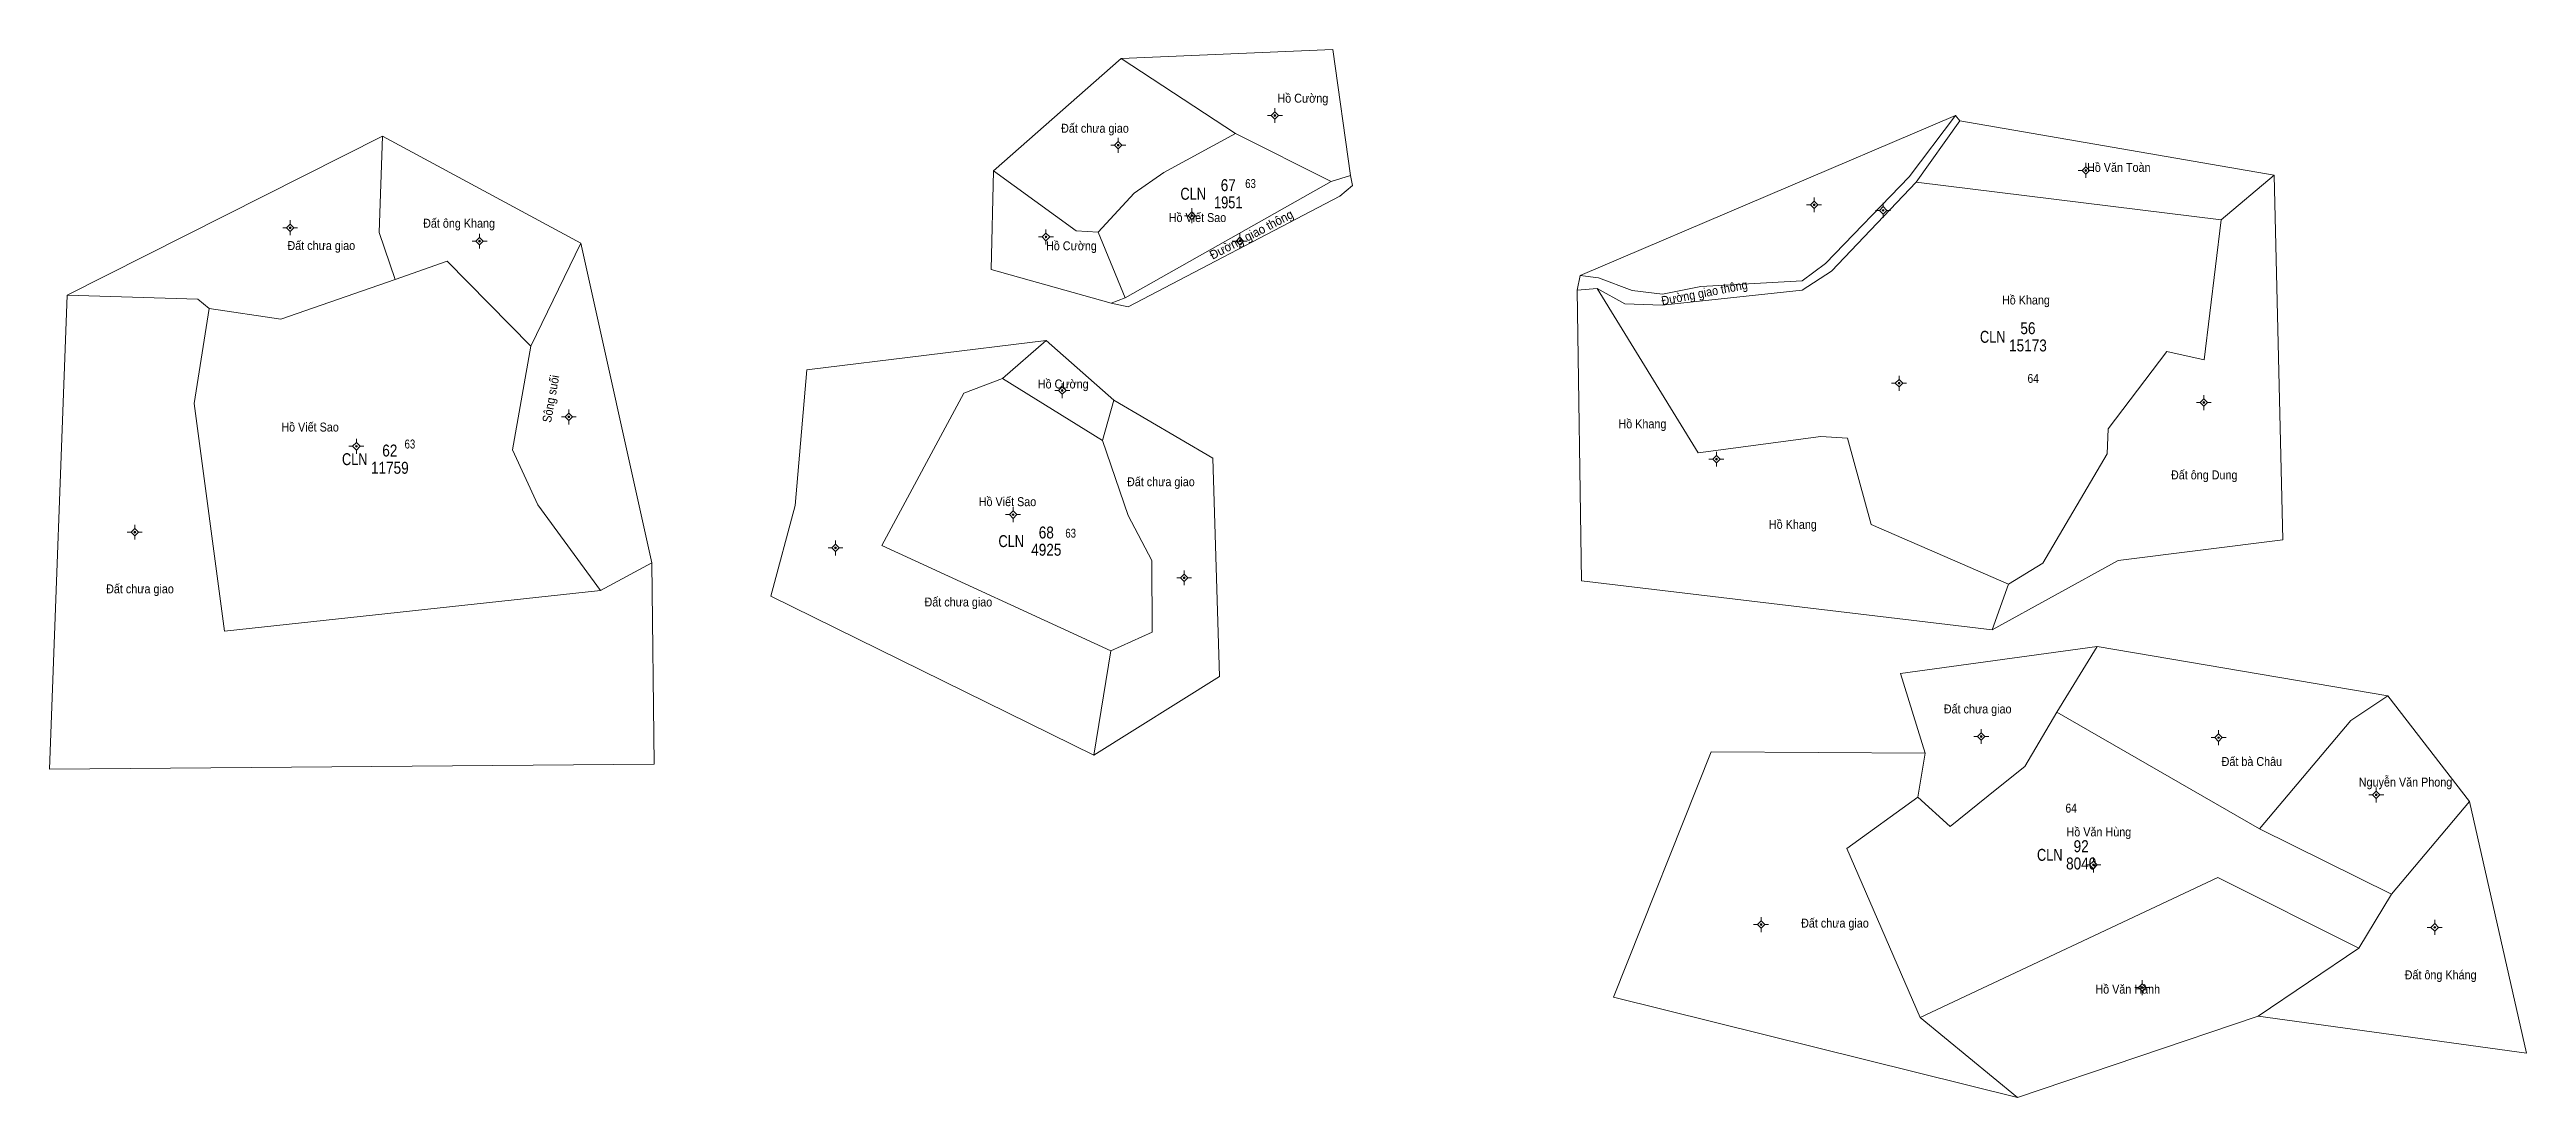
# Model space of a CAD drawing. Header units: metres. Extents: x 532111 to 534111, y 1847471 to 1850320.
# Drawn here: x 532655 to 533484, y 1847471 to 1847822 of the extents above; entities that cross this region are included whole.
import ezdxf
from ezdxf.enums import TextEntityAlignment as Align

# ---------------------------------------------------------------- set-up
doc = ezdxf.new("R2010")
doc.units = ezdxf.units.M
doc.header["$LTSCALE"] = 1.2
for name, color, linetype, lineweight in [('10', 7, 'Continuous', 13), ('11', 7, 'Continuous', 13), ('2', 7, 'Continuous', 13)]:
    doc.layers.add(name, color=color, linetype=linetype, lineweight=lineweight)
for name, color, linetype in [('22', 7, 'Continuous'), ('3', 7, 'Continuous'), ('4', 7, 'Continuous'), ('5', 7, 'Continuous'), ('7', 7, 'Continuous'), ('8', 7, 'Continuous')]:
    doc.layers.add(name, color=color, linetype=linetype)

msp = doc.modelspace()

# ---------------------------------------------------------------- texts
at = {"layer": '2', "width": 0.9}
for s, p in [('Hồ Cường', (533074.555, 1847804.35)), ('Đất chưa giao', (533004.91, 1847794.29)), ('Hồ Văn Toàn', (533347.905, 1847781.19)), ('Đất ông Khang', (532791.875, 1847762.47)), ('Hồ Viết Sao', (533039.265, 1847764.37)), ('Đất chưa giao', (532745.73, 1847754.99)), ('Hồ Cường', (532997.025, 1847754.91)), ('Hồ Khang', (533316.8, 1847736.75)), ('Hồ Cường', (532994.275, 1847708.61)), ('Hồ Viết Sao', (532741.955, 1847694.18)), ('Hồ Khang', (533188.33, 1847695.26)), ('Đất ông Dung', (533376.53, 1847678.15)), ('Hồ Viết Sao', (532975.605, 1847669.18)), ('Đất chưa giao', (533026.99, 1847675.86)), ('Hồ Khang', (533238.72, 1847661.57)), ('Đất chưa giao', (532684.98, 1847639.98)), ('Đất chưa giao', (532959.16, 1847635.57)), ('Đất chưa giao', (533300.64, 1847599.73)), ('Đất bà Châu', (533392.495, 1847582.12)), ('Nguyễn Văn Phong', (533443.975, 1847575.23)), ('Hồ Văn Hùng', (533341.24, 1847558.53)), ('Đất chưa giao', (533252.82, 1847527.98)), ('Đất ông Kháng', (533455.73, 1847510.64)), ('Hồ Văn Hành', (533350.91, 1847505.85))]:
    msp.add_text(s, height=3, dxfattribs=at).set_placement(p, align=Align.CENTER)
at = {"layer": '2', "width": 0.8}
for p in [(533311.15, 1847723.91), (533330.26, 1847550.35)]:
    msp.add_text('CLN ', height=4, dxfattribs=at).set_placement(p, align=Align.RIGHT)
at = {"layer": '22', "width": 0.9}
msp.add_text('Sông suối', height=3, rotation=79.969, dxfattribs=at).set_placement((532824.075, 1847704.904), align=Align.CENTER)
at = {"layer": '3', "width": 0.8}
for p in [(533043.29, 1847771.84), (532762.4, 1847682.92), (532982.33, 1847655.46)]:
    msp.add_text('CLN ', height=4, dxfattribs=at).set_placement(p, align=Align.RIGHT)
at = {"layer": '4', "width": 0.85}
for s, p in [('67', (533049.575, 1847774.73)), ('56', (533317.475, 1847726.8)), ('62', (532768.68, 1847685.81)), ('68', (532988.61, 1847658.35)), ('92', (533335.31, 1847553.24))]:
    msp.add_text(s, height=4, dxfattribs=at).set_placement(p, align=Align.CENTER)
at = {"layer": '5'}
for s, width, p in [('1951', 0.8, (533049.57, 1847768.95)), ('15173', 0.85, (533317.47, 1847721.02)), ('11759', 0.85, (532768.68, 1847680.03)), ('4925', 0.85, (532988.605, 1847652.57)), ('8040', 0.85, (533335.315, 1847547.46))]:
    msp.add_text(s, height=4, dxfattribs=dict(at, width=width)).set_placement(p, align=Align.CENTER)
at = {"layer": '7'}
for s, width, p in [('63', 0.8, (533057.035, 1847775.76)), ('64', 0.85, (533319.24, 1847710.47)), ('63', 0.8, (532775.405, 1847688.49)), ('63', 0.8, (532996.775, 1847658.62)), ('64', 0.85, (533331.96, 1847566.49))]:
    msp.add_text(s, height=3, dxfattribs=dict(at, width=width)).set_placement(p, align=Align.CENTER)
at = {"layer": '8'}
for rotation, width, p in [(27.525, 0.95, (533058.012, 1847758.85)), (10.943, 0.9, (533209.365, 1847739.243))]:
    msp.add_text('Đường giao thông', height=3, rotation=rotation, dxfattribs=dict(at, width=width)).set_placement(p, align=Align.CENTER)

# ---------------------------------------------------------------- hatches: boundary and pattern name
at = {"layer": '11'}
for points in [[(533065.5, 1847800.08, 1), (533064.899, 1847800.08, 1)], [(533013.01, 1847790.1, 1), (533012.409, 1847790.1, 1)], [(533337.14, 1847781.66, 1), (533336.539, 1847781.66, 1)], [(533037.66, 1847766.5, 1), (533037.059, 1847766.5, 1)], [(533246.14, 1847770.13, 1), (533245.539, 1847770.13, 1)], [(533269.25, 1847768.29, 1), (533268.649, 1847768.29, 1)], [(532735.59, 1847762.45, 1), (532734.99, 1847762.45, 1)], [(532799.04, 1847757.97, 1), (532798.439, 1847757.97, 1)], [(532988.81, 1847759.38, 1), (532988.209, 1847759.38, 1)], [(533053.73, 1847758.01, 1), (533053.13, 1847758.01, 1)], [(532994.27, 1847707.91, 1), (532993.669, 1847707.91, 1)], [(533274.6, 1847710.37, 1), (533274, 1847710.37, 1)], [(532828.95, 1847699.08, 1), (532828.35, 1847699.08, 1)], [(533376.7, 1847703.89, 1), (533376.1, 1847703.89, 1)], [(532757.78, 1847689.23, 1), (532757.179, 1847689.23, 1)], [(533213.41, 1847684.93, 1), (533212.809, 1847684.93, 1)], [(532977.79, 1847666.33, 1), (532977.189, 1847666.33, 1)], [(532683.54, 1847660.47, 1), (532682.939, 1847660.47, 1)], [(532918.28, 1847655.19, 1), (532917.679, 1847655.19, 1)], [(533035.11, 1847645.17, 1), (533034.51, 1847645.17, 1)], [(533302.14, 1847592, 1), (533301.539, 1847592, 1)], [(533381.65, 1847591.62, 1), (533381.049, 1847591.62, 1)], [(533434.47, 1847572.44, 1), (533433.87, 1847572.44, 1)], [(533339.69, 1847548.96, 1), (533339.09, 1847548.96, 1)], [(533228.38, 1847528.99, 1), (533227.779, 1847528.99, 1)], [(533454.05, 1847528.06, 1), (533453.449, 1847528.06, 1)], [(533356.08, 1847507.88, 1), (533355.48, 1847507.88, 1)]]:
    msp.add_hatch(color=256, dxfattribs=at).paths.add_polyline_path(points)

# ---------------------------------------------------------------- linework, layer by layer
at = {"layer": '10'}
for p, q in [((533280.07, 1847777.74), (533294.64, 1847798.24)), ((533084, 1847778), (533052, 1847794)), ((533400.01, 1847780.08), (533382.22, 1847765.08)), ((532832.71, 1847757.26), (532815.9, 1847722.83)), ((532832.71, 1847757.26), (532856.46, 1847650.17)), ((533006, 1847761), (533015, 1847739)), ((532660.6, 1847739.84), (532704.33, 1847738.51)), ((532708.19, 1847735.36), (532704.33, 1847738.51)), ((533015, 1847739), (533010.36, 1847737.21)), ((533173.16, 1847742.16), (533166.48, 1847741.52)), ((532973.95, 1847711.92), (532988.54, 1847724.68)), ((532988.54, 1847724.68), (533011.25, 1847704.64)), ((532839.21, 1847640.91), (532856.46, 1847650.17)), ((533311, 1847643), (533322.49, 1847650.04)), ((533311, 1847643), (533305.51, 1847627.71)), ((533340.66, 1847622.16), (533327.11, 1847600.12)), ((533010.21, 1847620.74), (533004.57, 1847585.7)), ((533280.56, 1847571.66), (533283.07, 1847586.47)), ((533439.32, 1847539.22), (533465.45, 1847570.24)), ((533394.58, 1847498.26), (533428.31, 1847521.1)), ((533314.02, 1847471.06), (533281.32, 1847497.8)), ((533394.58, 1847498.26), (533314.02, 1847471.06))]:
    msp.add_line(p, q, dxfattribs=at)
for points in [[(533013.72, 1847819.21), (533084.56, 1847822.17), (533090.47, 1847780.02)], [(532970.9, 1847781.55), (533013.72, 1847819.21), (533052, 1847794)], [(533166.48, 1847741.52), (533167.43, 1847746.42), (533293.23, 1847800.04), (533294.64, 1847798.24), (533400.01, 1847780.08)], [(533293.23, 1847800.04), (533277.7, 1847779.51), (533249.64, 1847750.51), (533241.79, 1847744.63), (533207.94, 1847742.72)], [(532660.6, 1847739.84), (532766.19, 1847793.11), (532832.71, 1847757.26)], [(532770.48, 1847745.16), (532765.11, 1847760.83), (532766.19, 1847793.11)], [(533052, 1847794), (533028, 1847781), (533018, 1847774), (533006, 1847761)], [(533010.36, 1847737.21), (532970.09, 1847748.46), (532970.9, 1847781.55)], [(533006, 1847761), (532998.66, 1847761.38), (532970.9, 1847781.55)], [(533090.47, 1847780.02), (533091.22, 1847776.67), (533087, 1847773), (533016, 1847736), (533010.36, 1847737.21)], [(533015, 1847739), (533084, 1847778), (533090.47, 1847780.02)], [(533400.01, 1847780.08), (533402.86, 1847657.88), (533347.67, 1847650.99), (533305.51, 1847627.71)], [(533251.62, 1847747.93), (533280.07, 1847777.74), (533382.22, 1847765.08)], [(533382.22, 1847765.08), (533376.48, 1847718.2), (533364.06, 1847721.05), (533344.35, 1847695.12), (533344.07, 1847686.75), (533322.49, 1847650.04)], [(532770.48, 1847745.16), (532787.9, 1847751.23), (532815.9, 1847722.83)], [(533167.43, 1847746.42), (533173.58, 1847745.73), (533184.93, 1847741.44), (533195.01, 1847740.22), (533207.94, 1847742.72)], [(533173.16, 1847742.16), (533182.41, 1847737.02), (533194.92, 1847736.55), (533241.82, 1847741.5), (533251.62, 1847747.93)], [(532856.46, 1847650.17), (532857.23, 1847582.73), (532654.68, 1847581.11), (532660.6, 1847739.84)], [(532708.19, 1847735.36), (532732.12, 1847731.79), (532770.48, 1847745.16)], [(533305.51, 1847627.71), (533167.87, 1847644.11), (533166.48, 1847741.52)], [(533173.16, 1847742.16), (533207, 1847687), (533248.1, 1847692.52), (533257.02, 1847691.92), (533265, 1847663), (533311, 1847643)], [(532839.21, 1847640.91), (532713.26, 1847627.24), (532703.12, 1847703.54), (532708.19, 1847735.36)], [(532815.9, 1847722.83), (532809.75, 1847688.06), (532818.29, 1847669.64), (532839.21, 1847640.91)], [(532988.54, 1847724.68), (532908.41, 1847714.83), (532904.43, 1847669.42), (532896.29, 1847638.97), (533004.57, 1847585.7)], [(532973.95, 1847711.92), (532961, 1847707), (532933.55, 1847656.02)], [(532973.95, 1847711.92), (533007.41, 1847691.14), (533011.25, 1847704.64)], [(533011.25, 1847704.64), (533044.43, 1847685.24), (533046.59, 1847612.06), (533004.57, 1847585.7)], [(533007.41, 1847691.14), (533016, 1847666), (533024, 1847651), (533024.11, 1847627)], [(533024.11, 1847627), (533010.21, 1847620.74), (532933.55, 1847656.02)], [(533283.07, 1847586.47), (533274.8, 1847613.1), (533340.66, 1847622.16)], [(533340.66, 1847622.16), (533438, 1847605.67), (533465.45, 1847570.24)], [(533438, 1847605.67), (533425.66, 1847597.36), (533395.02, 1847561.08)], [(533327.11, 1847600.12), (533316.39, 1847581.9), (533307.1, 1847574.45)], [(533428.31, 1847521.1), (533439.32, 1847539.22), (533395.02, 1847561.08), (533327.11, 1847600.12)], [(533314.02, 1847471.06), (533178.68, 1847504.71), (533211.33, 1847586.92), (533283.07, 1847586.47)], [(533280.56, 1847571.66), (533291.38, 1847561.84), (533307.1, 1847574.45)], [(533281.32, 1847497.8), (533256.84, 1847554.44), (533280.56, 1847571.66)], [(533465.45, 1847570.24), (533484.49, 1847485.88), (533394.58, 1847498.26)], [(533281.32, 1847497.8), (533381.09, 1847544.71), (533428.31, 1847521.1)]]:
    msp.add_lwpolyline(points, dxfattribs=at)
at = {"layer": '11'}
for p, q in [((533063.95, 1847800.08), (533062.7, 1847800.08)), ((533065.2, 1847802.58), (533065.2, 1847801.33)), ((533065.2, 1847798.83), (533065.2, 1847797.58)), ((533067.7, 1847800.08), (533066.45, 1847800.08)), ((533011.46, 1847790.1), (533010.21, 1847790.1)), ((533012.71, 1847792.6), (533012.71, 1847791.35)), ((533012.71, 1847788.85), (533012.71, 1847787.6)), ((533015.21, 1847790.1), (533013.96, 1847790.1)), ((533335.59, 1847781.66), (533334.34, 1847781.66)), ((533336.84, 1847784.16), (533336.84, 1847782.91)), ((533336.84, 1847780.41), (533336.84, 1847779.16)), ((533339.34, 1847781.66), (533338.09, 1847781.66)), ((533245.84, 1847772.63), (533245.84, 1847771.38)), ((532735.29, 1847764.95), (532735.29, 1847763.7)), ((533036.11, 1847766.5), (533034.86, 1847766.5)), ((533037.36, 1847769), (533037.36, 1847767.75)), ((533037.36, 1847765.25), (533037.36, 1847764)), ((533039.86, 1847766.5), (533038.61, 1847766.5)), ((533244.59, 1847770.13), (533243.34, 1847770.13)), ((533245.84, 1847768.88), (533245.84, 1847767.63)), ((533248.34, 1847770.13), (533247.09, 1847770.13)), ((533267.7, 1847768.29), (533266.45, 1847768.29)), ((533268.95, 1847770.79), (533268.95, 1847769.54)), ((533268.95, 1847767.04), (533268.95, 1847765.79)), ((533271.45, 1847768.29), (533270.2, 1847768.29)), ((532734.04, 1847762.45), (532732.79, 1847762.45)), ((532735.29, 1847761.2), (532735.29, 1847759.95)), ((532737.79, 1847762.45), (532736.54, 1847762.45)), ((532797.49, 1847757.97), (532796.24, 1847757.97)), ((532798.74, 1847760.47), (532798.74, 1847759.22)), ((532798.74, 1847756.72), (532798.74, 1847755.47)), ((532801.24, 1847757.97), (532799.99, 1847757.97)), ((532987.26, 1847759.38), (532986.01, 1847759.38)), ((532988.51, 1847761.88), (532988.51, 1847760.63)), ((532988.51, 1847758.13), (532988.51, 1847756.88)), ((532991.01, 1847759.38), (532989.76, 1847759.38)), ((533052.18, 1847758.01), (533050.93, 1847758.01)), ((533053.43, 1847760.51), (533053.43, 1847759.26)), ((533053.43, 1847756.76), (533053.43, 1847755.51)), ((533055.93, 1847758.01), (533054.68, 1847758.01)), ((532992.72, 1847707.91), (532991.47, 1847707.91)), ((532993.97, 1847710.41), (532993.97, 1847709.16)), ((532993.97, 1847706.66), (532993.97, 1847705.41)), ((532996.47, 1847707.91), (532995.22, 1847707.91)), ((533273.05, 1847710.37), (533271.8, 1847710.37)), ((533274.3, 1847712.87), (533274.3, 1847711.62)), ((533274.3, 1847709.12), (533274.3, 1847707.87)), ((533276.8, 1847710.37), (533275.55, 1847710.37)), ((533376.4, 1847706.39), (533376.4, 1847705.14)), ((532827.4, 1847699.08), (532826.15, 1847699.08)), ((532828.65, 1847701.58), (532828.65, 1847700.33)), ((532828.65, 1847697.83), (532828.65, 1847696.58)), ((532831.15, 1847699.08), (532829.9, 1847699.08)), ((533375.15, 1847703.89), (533373.9, 1847703.89)), ((533376.4, 1847702.64), (533376.4, 1847701.39)), ((533378.9, 1847703.89), (533377.65, 1847703.89)), ((532756.23, 1847689.23), (532754.98, 1847689.23)), ((532757.48, 1847691.73), (532757.48, 1847690.48)), ((532759.98, 1847689.23), (532758.73, 1847689.23)), ((532757.48, 1847687.98), (532757.48, 1847686.73)), ((533211.86, 1847684.93), (533210.61, 1847684.93)), ((533213.11, 1847687.43), (533213.11, 1847686.18)), ((533213.11, 1847683.68), (533213.11, 1847682.43)), ((533215.61, 1847684.93), (533214.36, 1847684.93)), ((532976.24, 1847666.33), (532974.99, 1847666.33)), ((532977.49, 1847668.83), (532977.49, 1847667.58)), ((532977.49, 1847665.08), (532977.49, 1847663.83)), ((532979.99, 1847666.33), (532978.74, 1847666.33)), ((532681.99, 1847660.47), (532680.74, 1847660.47)), ((532683.24, 1847662.97), (532683.24, 1847661.72)), ((532683.24, 1847659.22), (532683.24, 1847657.97)), ((532685.74, 1847660.47), (532684.49, 1847660.47)), ((532916.73, 1847655.19), (532915.48, 1847655.19)), ((532917.98, 1847657.69), (532917.98, 1847656.44)), ((532920.48, 1847655.19), (532919.23, 1847655.19)), ((532917.98, 1847653.94), (532917.98, 1847652.69)), ((533034.81, 1847647.67), (533034.81, 1847646.42)), ((533033.56, 1847645.17), (533032.31, 1847645.17)), ((533034.81, 1847643.92), (533034.81, 1847642.67)), ((533037.31, 1847645.17), (533036.06, 1847645.17)), ((533300.59, 1847592), (533299.34, 1847592)), ((533301.84, 1847594.5), (533301.84, 1847593.25)), ((533301.84, 1847590.75), (533301.84, 1847589.5)), ((533304.34, 1847592), (533303.09, 1847592)), ((533380.1, 1847591.62), (533378.85, 1847591.62)), ((533381.35, 1847594.12), (533381.35, 1847592.87)), ((533381.35, 1847590.37), (533381.35, 1847589.12)), ((533383.85, 1847591.62), (533382.6, 1847591.62)), ((533432.92, 1847572.44), (533431.67, 1847572.44)), ((533434.17, 1847574.94), (533434.17, 1847573.69)), ((533436.67, 1847572.44), (533435.42, 1847572.44)), ((533434.17, 1847571.19), (533434.17, 1847569.94)), ((533338.14, 1847548.96), (533336.89, 1847548.96)), ((533339.39, 1847551.46), (533339.39, 1847550.21)), ((533339.39, 1847547.71), (533339.39, 1847546.46)), ((533341.89, 1847548.96), (533340.64, 1847548.96)), ((533228.08, 1847531.49), (533228.08, 1847530.24)), ((533453.75, 1847530.56), (533453.75, 1847529.31)), ((533226.83, 1847528.99), (533225.58, 1847528.99)), ((533228.08, 1847527.74), (533228.08, 1847526.49)), ((533230.58, 1847528.99), (533229.33, 1847528.99)), ((533452.5, 1847528.06), (533451.25, 1847528.06)), ((533453.75, 1847526.81), (533453.75, 1847525.56)), ((533456.25, 1847528.06), (533455, 1847528.06)), ((533354.53, 1847507.88), (533353.28, 1847507.88)), ((533355.78, 1847510.38), (533355.78, 1847509.13)), ((533355.78, 1847506.63), (533355.78, 1847505.38)), ((533358.28, 1847507.88), (533357.03, 1847507.88))]:
    msp.add_line(p, q, dxfattribs=at)
for points in [[(533065.2, 1847801.33), (533063.95, 1847800.08), (533065.2, 1847798.83), (533066.45, 1847800.08)], [(533012.71, 1847791.35), (533011.46, 1847790.1), (533012.71, 1847788.85), (533013.96, 1847790.1)], [(533336.84, 1847782.91), (533335.59, 1847781.66), (533336.84, 1847780.41), (533338.09, 1847781.66)], [(533245.84, 1847771.38), (533244.59, 1847770.13), (533245.84, 1847768.88), (533247.09, 1847770.13)], [(532735.29, 1847763.7), (532734.04, 1847762.45), (532735.29, 1847761.2), (532736.54, 1847762.45)], [(533037.36, 1847767.75), (533036.11, 1847766.5), (533037.36, 1847765.25), (533038.61, 1847766.5)], [(533268.95, 1847769.54), (533267.7, 1847768.29), (533268.95, 1847767.04), (533270.2, 1847768.29)], [(532798.74, 1847759.22), (532797.49, 1847757.97), (532798.74, 1847756.72), (532799.99, 1847757.97)], [(532988.51, 1847760.63), (532987.26, 1847759.38), (532988.51, 1847758.13), (532989.76, 1847759.38)], [(533053.43, 1847759.26), (533052.18, 1847758.01), (533053.43, 1847756.76), (533054.68, 1847758.01)], [(532993.97, 1847709.16), (532992.72, 1847707.91), (532993.97, 1847706.66), (532995.22, 1847707.91)], [(533274.3, 1847711.62), (533273.05, 1847710.37), (533274.3, 1847709.12), (533275.55, 1847710.37)], [(533376.4, 1847705.14), (533375.15, 1847703.89), (533376.4, 1847702.64), (533377.65, 1847703.89)], [(532828.65, 1847700.33), (532827.4, 1847699.08), (532828.65, 1847697.83), (532829.9, 1847699.08)], [(532757.48, 1847690.48), (532756.23, 1847689.23), (532757.48, 1847687.98), (532758.73, 1847689.23)], [(533213.11, 1847686.18), (533211.86, 1847684.93), (533213.11, 1847683.68), (533214.36, 1847684.93)], [(532977.49, 1847667.58), (532976.24, 1847666.33), (532977.49, 1847665.08), (532978.74, 1847666.33)], [(532683.24, 1847661.72), (532681.99, 1847660.47), (532683.24, 1847659.22), (532684.49, 1847660.47)], [(532917.98, 1847656.44), (532916.73, 1847655.19), (532917.98, 1847653.94), (532919.23, 1847655.19)], [(533034.81, 1847646.42), (533033.56, 1847645.17), (533034.81, 1847643.92), (533036.06, 1847645.17)], [(533301.84, 1847593.25), (533300.59, 1847592), (533301.84, 1847590.75), (533303.09, 1847592)], [(533381.35, 1847592.87), (533380.1, 1847591.62), (533381.35, 1847590.37), (533382.6, 1847591.62)], [(533434.17, 1847573.69), (533432.92, 1847572.44), (533434.17, 1847571.19), (533435.42, 1847572.44)], [(533339.39, 1847550.21), (533338.14, 1847548.96), (533339.39, 1847547.71), (533340.64, 1847548.96)], [(533228.08, 1847530.24), (533226.83, 1847528.99), (533228.08, 1847527.74), (533229.33, 1847528.99)], [(533453.75, 1847529.31), (533452.5, 1847528.06), (533453.75, 1847526.81), (533455, 1847528.06)], [(533355.78, 1847509.13), (533354.53, 1847507.88), (533355.78, 1847506.63), (533357.03, 1847507.88)]]:
    msp.add_lwpolyline(points, close=True, dxfattribs=at)
for centre in [(533065.199, 1847800.08), (533012.709, 1847790.1), (533336.84, 1847781.66), (533037.36, 1847766.5), (533245.84, 1847770.13), (533268.949, 1847768.29), (532735.29, 1847762.45), (532798.74, 1847757.97), (532988.51, 1847759.38), (533053.43, 1847758.01), (532993.97, 1847707.91), (533274.3, 1847710.37), (532828.65, 1847699.08), (533376.4, 1847703.89), (532757.48, 1847689.23), (533213.11, 1847684.93), (532977.49, 1847666.33), (532683.24, 1847660.47), (532917.98, 1847655.19), (533034.81, 1847645.17), (533301.84, 1847592), (533381.35, 1847591.62), (533434.17, 1847572.44), (533339.39, 1847548.96), (533228.079, 1847528.99), (533453.75, 1847528.06), (533355.78, 1847507.88)]:
    msp.add_circle(centre, 0.3, dxfattribs=at)

msp.set_redraw_order([(e.dxf.handle, doc.entitydb.next_handle()) for e in msp.query("TEXT MTEXT ATTDEF DIMENSION ARC_DIMENSION")])  # texts and dimensions are drawn at this point

doc.saveas('drawing.dxf')
